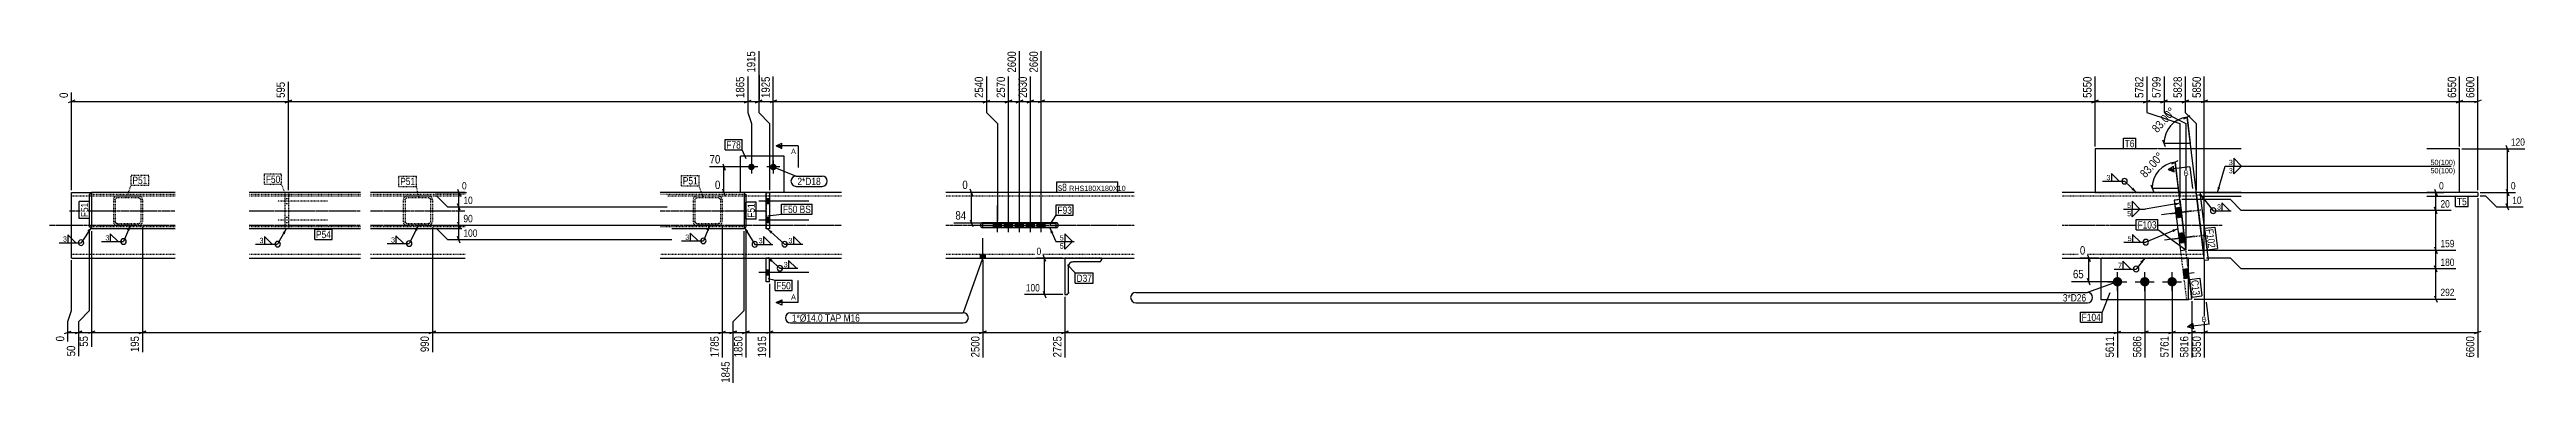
# Model space of a CAD drawing. Header units: millimetres. Extents: x 14 to 46378, y -196 to 1632.
# Drawn here: x 14 to 6808, y 10 to 929 of the extents above; entities that cross this region are included whole.
import ezdxf

# ---------------------------------------------------------------- set-up
doc = ezdxf.new("R2010")
doc.units = ezdxf.units.MM
doc.linetypes.add('DXK_LINE_DOT2', pattern=[3.9198, 1.9599, -1.9599])
doc.linetypes.add('DXK_LINE_DOT3', pattern=[5.9187, 2.979, -0.9799, 0.9799, -0.9799])
for name, color, linetype in [('MÅLSÆTNING', 7, 'Continuous'), ('STÅL', 7, 'Continuous'), ('TEKST', 7, 'Continuous')]:
    doc.layers.add(name, color=color, linetype=linetype)
doc.styles.add('Arial', font='ARIAL.TTF', dxfattribs={"height": 0.2})
doc.styles.add('Arial Narrow', font='ARIALN.TTF', dxfattribs={"height": 0.2})

msp = doc.modelspace()

# ---------------------------------------------------------------- hatches: boundary and pattern name
at = {"layer": 'STÅL', "linetype": 'Continuous'}
for points in [[(1948.4, 606.6, -1), (1930.4, 606.6, -1)], [(2008.4, 606.6, -1), (1990.4, 606.6, -1)], [(1989.4, 505.6), (1989.4, 519.6), (1979.4, 519.6), (1979.4, 505.6)], [(5862.5, 469.3), (5859.3, 495.1), (5844.4, 493.3), (5847.6, 467.5)], [(1989.4, 453.6), (1989.4, 467.6), (1979.4, 467.6), (1979.4, 453.6)], [(2625.4, 452.6), (2603.4, 452.6), (2603.4, 440.6), (2625.4, 440.6)], [(2625.4, 452.6), (2603.4, 452.6), (2603.4, 440.6), (2625.4, 440.6)], [(2655.4, 452.6), (2633.4, 452.6), (2633.4, 440.6), (2655.4, 440.6)], [(2655.4, 452.6), (2633.4, 452.6), (2633.4, 440.6), (2655.4, 440.6)], [(2685.4, 452.6), (2663.4, 452.6), (2663.4, 440.6), (2685.4, 440.6)], [(2685.4, 452.6), (2663.4, 452.6), (2663.4, 440.6), (2685.4, 440.6)], [(2715.4, 452.6), (2693.4, 452.6), (2693.4, 440.6), (2715.4, 440.6)], [(2715.4, 452.6), (2693.4, 452.6), (2693.4, 440.6), (2715.4, 440.6)], [(2745.4, 452.6), (2723.4, 452.6), (2723.4, 440.6), (2745.4, 440.6)], [(2745.4, 452.6), (2723.4, 452.6), (2723.4, 440.6), (2745.4, 440.6)], [(5871, 399.8), (5867.8, 425.6), (5852.9, 423.8), (5856.1, 398)], [(2581.4, 366.6), (2567.4, 366.6), (2567.4, 356.6), (2581.4, 356.6)], [(1979.4, 323.6), (1979.4, 309.6), (1989.4, 309.6), (1989.4, 323.6)], [(1979.4, 323.6), (1979.4, 309.6), (1989.4, 309.6), (1989.4, 323.6)], [(5685.9, 304.6, -1), (5685.9, 278.6, -1)], [(5760.9, 304.6, -1), (5760.9, 278.6, -1)], [(5835.9, 304.6, -1), (5835.9, 278.6, -1)], [(5865, 325.5), (5868.2, 299.7), (5883.1, 301.5), (5879.9, 327.3)]]:
    msp.add_hatch(color=96, dxfattribs=at).paths.add_polyline_path(points)
at = {"layer": 'TEKST', "linetype": 'Continuous'}
for points in [[(5967.8, 549.9), (5960.1, 536.6), (5960.6, 552)], [(5842.4, 508.2), (5857.8, 507), (5843.7, 500.8)], [(226.8, 434.2), (236.1, 446.6), (233.7, 431.3)], [(653, 425.4), (663.7, 436.6), (659.5, 421.7)], [(1016, 434.9), (1026.1, 446.6), (1022.7, 431.5)], [(1816, 434.1), (1825.1, 446.6), (1822.9, 431.3)], [(5836, 434.6), (5851.3, 436.9), (5838.9, 427.7)], [(5748.6, 347.1), (5760.9, 356.6), (5754.5, 342.4)]]:
    msp.add_hatch(color=3, dxfattribs=at).paths.add_polyline_path(points)

# ---------------------------------------------------------------- linework, layer by layer
at = {"layer": 'MÅLSÆTNING', "color": 7, "linetype": 'Continuous'}
for p, q in [((1959.4, 924.2), (1959.4, 755.9)), ((2734.4, 458.6), (2734.4, 924.2)), ((669.4, 542.6), (669.4, 839.9)), ((669.4, 542.6), (669.4, 839.9)), ((1999.4, 612.6), (1999.4, 854.6)), ((2584.4, 854.6), (2584.4, 755.9)), ((2644.4, 458.6), (2644.4, 854.6)), ((2704.4, 458.6), (2704.4, 854.6)), ((5624.4, 662.6), (5624.4, 854.6)), ((5624.4, 662.6), (5624.4, 854.6)), ((5872.1, 854.6), (5872.1, 755.9)), ((5924.2, 370.7), (5924.2, 854.6)), ((6624.4, 662.6), (6624.4, 854.6)), ((6674.4, 542.6), (6674.4, 854.6)), ((83.4, 789.5), (65.4, 782.3)), ((74.4, 542.6), (74.4, 810.7)), ((74.4, 785.9), (669.4, 785.9)), ((678.4, 789.5), (660.4, 782.3)), ((660.4, 782.3), (678.4, 789.5)), ((1929.4, 755.9), (1939.4, 725.9)), ((1929.4, 755.9), (1939.4, 725.9)), ((1950.4, 782.3), (1968.4, 789.5)), ((1959.4, 785.9), (1999.4, 785.9)), ((1959.4, 755.9), (1989.4, 725.9)), ((1959.4, 755.9), (1989.4, 725.9)), ((2008.4, 789.5), (1990.4, 782.3)), ((2575.4, 782.3), (2593.4, 789.5)), ((2584.4, 785.9), (2644.4, 785.9)), ((2584.4, 755.9), (2614.4, 725.9)), ((2584.4, 755.9), (2614.4, 725.9)), ((2653.4, 789.5), (2635.4, 782.3)), ((2674.4, 785.9), (2704.4, 785.9)), ((2695.4, 782.3), (2713.4, 789.5)), ((2713.4, 789.5), (2695.4, 782.3)), ((2704.4, 785.9), (2734.4, 785.9)), ((2743.4, 789.5), (2725.4, 782.3)), ((2743.4, 789.5), (2725.4, 782.3)), ((2734.4, 785.9), (5624.4, 785.9)), ((5633.4, 789.5), (5615.4, 782.3)), ((5615.4, 782.3), (5633.4, 789.5)), ((5863.1, 782.3), (5881.1, 789.5)), ((5868.2, 738.6), (5885.2, 747.9)), ((5872.1, 785.9), (5924.2, 785.9)), ((5872.1, 755.9), (5902.1, 725.9)), ((5933.2, 789.5), (5915.2, 782.3)), ((6615.4, 782.3), (6633.4, 789.5)), ((6624.4, 785.9), (6674.4, 785.9)), ((6683.4, 789.5), (6665.4, 782.3)), ((1939.4, 725.9), (1939.4, 612.6)), ((1939.4, 725.9), (1939.4, 612.6)), ((1989.4, 725.9), (1989.4, 542.6)), ((1989.4, 725.9), (1989.4, 542.6)), ((2614.4, 725.9), (2614.4, 458.6)), ((2614.4, 725.9), (2614.4, 458.6)), ((5809.9, 680.8), (5817.1, 662.8)), ((5923.4, 362.5), (5876.7, 743.3)), ((5876.7, 743.3), (5885.5, 671.8)), ((5902.1, 725.9), (5902.1, 542.6)), ((5902.1, 725.9), (5902.1, 542.6)), ((1860.6, 615.6), (1867.8, 597.6)), ((5813.5, 671.8), (5885.5, 671.8)), ((5835.5, 615.1), (5852.5, 624.4)), ((5857.6, 508.6), (5844, 619.8)), ((5844, 619.8), (5852.8, 548.3)), ((6630.4, 656.6), (6803.5, 656.6)), ((6759.7, 647.6), (6752.5, 665.6)), ((1133, 545.6), (1140.2, 527.6)), ((1933.4, 606.6), (1824.8, 606.6)), ((1867.8, 527.6), (1860.6, 545.6)), ((1864.2, 536.6), (1864.2, 606.6)), ((2546.4, 527.6), (2539.2, 545.6)), ((5777.2, 557.3), (5784.4, 539.3)), ((5780.8, 548.3), (5852.8, 548.3)), ((6555.4, 545.6), (6562.6, 527.6)), ((6752.5, 545.6), (6759.7, 527.6)), ((1076.6, 526.6), (1070.4, 526.6)), ((1076.6, 526.6), (1070.4, 526.6)), ((1072.3, 536.6), (1158.4, 536.6)), ((1106.6, 496.6), (1076.6, 526.6)), ((1106.6, 496.6), (1076.6, 526.6)), ((1707.9, 496.6), (1106.6, 496.6)), ((1707.9, 496.6), (1106.6, 496.6)), ((1140.2, 487.6), (1133, 505.6)), ((1140.2, 487.6), (1133, 505.6)), ((1136.6, 496.6), (1136.6, 536.6)), ((1136.6, 446.6), (1136.6, 496.6)), ((1903.4, 536.6), (1839.4, 536.6)), ((2568.4, 536.6), (2518, 536.6)), ((2542.8, 452.6), (2542.8, 536.6)), ((5995.6, 516.9), (5862.6, 516.9)), ((5995.6, 516.9), (5862.6, 516.9)), ((5919.1, 536.6), (6580.8, 536.6)), ((6025.6, 486.9), (5995.6, 516.9)), ((6025.6, 486.9), (5995.6, 516.9)), ((6601.3, 486.9), (6025.6, 486.9)), ((6601.3, 486.9), (6025.6, 486.9)), ((6562.6, 477.9), (6555.4, 495.9)), ((6562.6, 477.9), (6555.4, 495.9)), ((6559, 486.9), (6559, 536.6)), ((6559, 378), (6559, 486.9)), ((6674.4, 520.6), (6674.4, 84)), ((6680.4, 536.6), (6777.9, 536.6)), ((6696.1, 526.6), (6680.4, 526.6)), ((6726.1, 496.6), (6696.1, 526.6)), ((6798.4, 496.6), (6726.1, 496.6)), ((6759.7, 487.6), (6752.5, 505.6)), ((6756.1, 496.6), (6756.1, 536.6)), ((124.4, 212.7), (124.4, 435.6)), ((124.4, 212.7), (124.4, 435.6)), ((129.4, 430.6), (129.4, 113.3)), ((129.4, 430.6), (129.4, 113.3)), ((269.4, 440.6), (269.4, 98.6)), ((269.4, 440.6), (269.4, 98.6)), ((1064.4, 440.6), (1064.4, 98.6)), ((1070.4, 446.6), (1707.9, 446.6)), ((1070.4, 446.6), (1707.9, 446.6)), ((1076.6, 436.6), (1070.4, 436.6)), ((1106.6, 406.6), (1076.6, 436.6)), ((1133, 455.6), (1140.2, 437.6)), ((1133, 455.6), (1140.2, 437.6)), ((1140.2, 397.6), (1133, 415.6)), ((1136.6, 406.6), (1136.6, 446.6)), ((1919.4, 212.7), (1919.4, 430.6)), ((1919.4, 212.7), (1919.4, 430.6)), ((1924.4, 435.6), (1924.4, 84)), ((2568.4, 452.6), (2494.6, 452.6)), ((2539.2, 461.6), (2546.4, 443.6)), ((74.4, 212.7), (74.4, 350.6)), ((1720.7, 406.6), (1106.6, 406.6)), ((2574.4, 350.6), (2574.4, 84)), ((2574.4, 350.6), (2574.4, 84)), ((2793.4, 356.6), (2721.5, 356.6)), ((2746.9, 347.6), (2739.7, 365.6)), ((2743.3, 256.6), (2743.3, 356.6)), ((5634.9, 356.6), (5583, 356.6)), ((5604.2, 365.6), (5611.4, 347.6)), ((5607.8, 291.6), (5607.8, 356.6)), ((5879.7, 378), (6614.1, 378)), ((5879.7, 378), (6614.1, 378)), ((5924.2, 350.6), (5924.2, 84)), ((5924.2, 350.6), (5924.2, 84)), ((5995.6, 356.6), (5930.2, 356.6)), ((5995.6, 356.6), (5930.2, 356.6)), ((6025.6, 326.6), (5995.6, 356.6)), ((6025.6, 326.6), (5995.6, 356.6)), ((6555.4, 387), (6562.6, 369)), ((6555.4, 387), (6562.6, 369)), ((6559, 326.6), (6559, 378)), ((1989.4, 285.6), (1989.4, 84)), ((1989.4, 285.6), (1989.4, 84)), ((5679.9, 291.6), (5559.7, 291.6)), ((5611.4, 282.6), (5604.2, 300.6)), ((5685.9, 285.6), (5685.9, 84)), ((5685.9, 285.6), (5685.9, 84)), ((5760.9, 285.6), (5760.9, 84)), ((5760.9, 285.6), (5760.9, 84)), ((5835.9, 285.6), (5835.9, 84)), ((6614.1, 326.6), (6025.6, 326.6)), ((6614.1, 326.6), (6025.6, 326.6)), ((6562.6, 317.6), (6555.4, 335.6)), ((6562.6, 317.6), (6555.4, 335.6)), ((6559, 244.1), (6559, 326.6)), ((64.4, 182.7), (74.4, 212.7)), ((94.4, 182.7), (124.4, 212.7)), ((94.4, 182.7), (124.4, 212.7)), ((1889.4, 182.7), (1919.4, 212.7)), ((1889.4, 182.7), (1919.4, 212.7)), ((2793.4, 256.6), (2688.2, 256.6)), ((2739.7, 265.6), (2746.9, 247.6)), ((2799.4, 250.6), (2799.4, 84)), ((5890.1, 238.1), (5890.1, 84)), ((5896.1, 244.1), (6614.1, 244.1)), ((6555.4, 253.1), (6562.6, 235.1)), ((85.4, 149.1), (103.4, 156.3)), ((94.4, 86.9), (94.4, 182.7)), ((94.4, 152.7), (129.4, 152.7)), ((138.4, 156.3), (120.4, 149.1)), ((138.4, 156.3), (120.4, 149.1)), ((129.4, 152.7), (269.4, 152.7)), ((278.4, 156.3), (260.4, 149.1)), ((260.4, 149.1), (278.4, 156.3)), ((269.4, 152.7), (1064.4, 152.7)), ((1055.4, 149.1), (1073.4, 156.3)), ((1880.4, 149.1), (1898.4, 156.3)), ((1889.4, 14.4), (1889.4, 182.7)), ((1915.4, 149.1), (1933.4, 156.3)), ((1924.4, 152.7), (1989.4, 152.7)), ((1998.4, 156.3), (1980.4, 149.1)), ((1998.4, 156.3), (1980.4, 149.1)), ((1989.4, 152.7), (2574.4, 152.7)), ((2583.4, 156.3), (2565.4, 149.1)), ((2565.4, 149.1), (2583.4, 156.3)), ((2574.4, 152.7), (2799.4, 152.7)), ((2790.4, 149.1), (2808.4, 156.3)), ((5676.9, 149.1), (5694.9, 156.3)), ((5685.9, 152.7), (5760.9, 152.7)), ((5769.9, 156.3), (5751.9, 149.1)), ((5826.9, 149.1), (5844.9, 156.3)), ((5881.1, 149.1), (5899.1, 156.3)), ((5890.1, 152.7), (5924.2, 152.7)), ((5933.2, 156.3), (5915.2, 149.1)), ((5933.2, 156.3), (5915.2, 149.1)), ((5924.2, 152.7), (6674.4, 152.7)), ((6665.4, 149.1), (6683.4, 156.3))]:
    msp.add_line(p, q, dxfattribs=at)
for centre in [(5885.5, 671.8), (5852.8, 548.3)]:
    msp.add_arc(centre, 72, 97, 180, dxfattribs=at)
at = {"layer": 'STÅL', "color": 2, "linetype": 'Continuous'}
for p, q in [((1909.4, 536.6), (1909.4, 636.6)), ((2029.4, 636.6), (1909.4, 636.6)), ((2029.4, 536.6), (2029.4, 636.6)), ((6024.9, 656.6), (5624.4, 656.6)), ((5624.4, 656.6), (5624.4, 536.6)), ((6624.4, 656.6), (6534.4, 656.6)), ((6624.4, 536.6), (6624.4, 656.6)), ((74.4, 381.6), (74.4, 536.6)), ((74.4, 536.6), (129.4, 536.6)), ((129.4, 531.6), (124.4, 531.6)), ((124.4, 441.6), (124.4, 531.6)), ((359.4, 536.6), (129.4, 536.6)), ((129.4, 536.6), (129.4, 444)), ((866.9, 536.6), (561.9, 536.6)), ((1154.4, 536.6), (894.4, 536.6)), ((1919.4, 536.6), (1689.4, 536.6)), ((1979.4, 536.6), (1919.4, 536.6)), ((1919.4, 536.6), (1919.4, 535.6)), ((1919.4, 535.6), (1919.4, 444)), ((1919.4, 531.6), (1924.4, 531.6)), ((1924.4, 531.6), (1924.4, 441.6)), ((1979.4, 436.6), (1979.4, 536.6)), ((1979.4, 536.6), (1989.4, 536.6)), ((1989.4, 536.6), (1989.4, 436.6)), ((2186.9, 536.6), (1989.4, 536.6)), ((2989.4, 536.6), (2472.4, 536.6)), ((5902.1, 536.6), (5534.4, 536.6)), ((5856.6, 516.9), (5841.7, 515.1)), ((5841.7, 515.1), (5858.8, 376.2)), ((5856.6, 516.9), (5873.7, 378)), ((5913.1, 536.6), (5902.1, 536.6)), ((5923.3, 363.8), (5902.1, 536.6)), ((5913, 529.8), (5903, 528.6)), ((5913, 529.8), (5934.9, 350.8)), ((6024.9, 536.6), (5913.1, 536.6)), ((5913.1, 536.6), (5913.1, 528.4)), ((5913.4, 526.6), (6024.9, 526.6)), ((6674.4, 536.6), (6534.4, 536.6)), ((6534.4, 526.6), (6674.4, 526.6)), ((6674.4, 536.6), (6674.4, 526.6)), ((129.4, 441.6), (124.4, 441.6)), ((129.4, 437.5), (129.4, 444)), ((129.4, 436.6), (129.4, 437.5)), ((359.4, 436.6), (129.4, 436.6)), ((866.9, 436.6), (561.9, 436.6)), ((1154.4, 436.6), (894.4, 436.6)), ((1919.4, 436.6), (1689.4, 436.6)), ((1919.4, 444), (1919.4, 436.6)), ((1919.4, 441.6), (1924.4, 441.6)), ((1989.4, 436.6), (1979.4, 436.6)), ((2574.4, 453.6), (2571.7, 453)), ((2571.7, 440.1), (2574.4, 439.6)), ((2774.4, 453.6), (2574.4, 453.6)), ((2574.4, 440.6), (2574.4, 452.6)), ((2574.4, 452.6), (2774.4, 452.6)), ((2774.4, 440.6), (2574.4, 440.6)), ((2774.4, 439.6), (2574.4, 439.6)), ((2624.4, 440.6), (2624.4, 452.6)), ((2724.4, 440.6), (2724.4, 452.6)), ((2777.1, 453), (2774.4, 453.6)), ((2774.4, 452.6), (2774.4, 440.6)), ((2774.4, 439.6), (2777.1, 440.1)), ((74.4, 356.6), (74.4, 381.6)), ((74.4, 356.6), (359.4, 356.6)), ((561.9, 356.6), (866.9, 356.6)), ((894.4, 356.6), (1154.4, 356.6)), ((1689.4, 356.6), (2186.9, 356.6)), ((1979.4, 291.6), (1979.4, 356.6)), ((1989.4, 291.6), (1989.4, 356.6)), ((2472.4, 356.6), (2989.4, 356.6)), ((2799.4, 356.6), (2799.4, 256.6)), ((2821.4, 346.6), (2816.8, 345.6)), ((2893.4, 346.6), (2821.4, 346.6)), ((2895.7, 347), (2893.4, 346.6)), ((2899.4, 352.6), (2898.9, 350.3)), ((2899.4, 356.6), (2899.4, 352.6)), ((5534.4, 356.6), (5924.2, 356.6)), ((5640.9, 241.6), (5640.9, 356.6)), ((5873.7, 378), (5858.8, 376.2)), ((5880.9, 241.6), (5880.9, 356.6)), ((5925, 349.6), (5923.3, 363.8)), ((5934.9, 350.8), (5925, 349.6)), ((1989.4, 291.6), (1979.4, 291.6)), ((2810.3, 339.2), (2809.4, 334.6)), ((2809.4, 262.6), (2809.4, 334.6)), ((5890.1, 244.1), (5880.9, 319.5)), ((2799.4, 256.6), (2803.4, 256.6)), ((2805.7, 257), (2803.4, 256.6)), ((2809.4, 262.6), (2808.9, 260.3)), ((5880.9, 241.6), (5640.9, 241.6)), ((5890.1, 244.1), (5880.9, 243))]:
    msp.add_line(p, q, dxfattribs=at)
at = {"layer": 'STÅL', "color": 96, "linetype": 'Continuous'}
for p, q in [((1939.4, 624.6), (1939.4, 588.6)), ((1999.4, 624.6), (1999.4, 588.6)), ((1957.4, 606.6), (1921.4, 606.6)), ((2017.4, 606.6), (1981.4, 606.6)), ((2096.9, 512.6), (1959.4, 512.6)), ((1989.4, 519.6), (1979.4, 519.6)), ((1989.4, 505.6), (1979.4, 505.6)), ((2614.4, 427.6), (2614.4, 500.6)), ((2614.4, 427.6), (2614.4, 500.6)), ((2644.4, 427.6), (2644.4, 500.6)), ((2644.4, 427.6), (2644.4, 500.6)), ((2674.4, 427.6), (2674.4, 500.6)), ((2674.4, 427.6), (2674.4, 500.6)), ((2704.4, 427.6), (2704.4, 500.6)), ((2704.4, 427.6), (2704.4, 500.6)), ((2734.4, 427.6), (2734.4, 500.6)), ((2734.4, 427.6), (2734.4, 500.6)), ((5890.7, 485.9), (5806.3, 475.5)), ((5859.3, 495.1), (5844.4, 493.3)), ((2096.9, 460.6), (1959.4, 460.6)), ((1989.4, 467.6), (1979.4, 467.6)), ((1989.4, 453.6), (1979.4, 453.6)), ((2574.4, 346.6), (2574.4, 411.6)), ((2603.4, 440.6), (2603.4, 452.6)), ((2603.4, 440.6), (2603.4, 452.6)), ((2625.4, 440.6), (2625.4, 452.6)), ((2625.4, 440.6), (2625.4, 452.6)), ((2633.4, 440.6), (2633.4, 452.6)), ((2633.4, 440.6), (2633.4, 452.6)), ((2655.4, 440.6), (2655.4, 452.6)), ((2655.4, 440.6), (2655.4, 452.6)), ((2663.4, 440.6), (2663.4, 452.6)), ((2663.4, 440.6), (2663.4, 452.6)), ((2685.4, 440.6), (2685.4, 452.6)), ((2685.4, 440.6), (2685.4, 452.6)), ((2693.4, 440.6), (2693.4, 452.6)), ((2693.4, 440.6), (2693.4, 452.6)), ((2715.4, 440.6), (2715.4, 452.6)), ((2715.4, 440.6), (2715.4, 452.6)), ((2723.4, 440.6), (2723.4, 452.6)), ((2723.4, 440.6), (2723.4, 452.6)), ((2745.4, 440.6), (2745.4, 452.6)), ((2745.4, 440.6), (2745.4, 452.6)), ((5899.2, 416.4), (5814.8, 406)), ((5862.5, 469.3), (5847.6, 467.5)), ((5867.8, 425.6), (5852.9, 423.8)), ((2567.4, 356.6), (2567.4, 366.6)), ((2581.4, 356.6), (2581.4, 366.6)), ((5871, 399.8), (5856.1, 398)), ((2096.9, 316.6), (1959.4, 316.6)), ((2096.9, 316.6), (1959.4, 316.6)), ((1989.4, 323.6), (1979.4, 323.6)), ((1989.4, 323.6), (1979.4, 323.6)), ((1989.4, 309.6), (1979.4, 309.6)), ((1989.4, 309.6), (1979.4, 309.6)), ((5659.9, 291.6), (5711.9, 291.6)), ((5685.9, 265.6), (5685.9, 317.6)), ((5734.9, 291.6), (5786.9, 291.6)), ((5760.9, 265.6), (5760.9, 317.6)), ((5809.9, 291.6), (5861.9, 291.6)), ((5835.9, 265.6), (5835.9, 317.6)), ((5879.9, 327.3), (5865, 325.5)), ((5896.4, 316.3), (5866.6, 312.6)), ((5883.1, 301.5), (5868.2, 299.7))]:
    msp.add_line(p, q, dxfattribs=at)
at = {"layer": 'STÅL', "color": 7, "linetype": 'DXK_LINE_DOT3'}
for p, q in [((69.4, 486.6), (359.4, 486.6)), ((229.4, 486.6), (229.4, 486.6)), ((561.9, 486.6), (866.9, 486.6)), ((894.4, 486.6), (1154.4, 486.6)), ((1024.4, 486.6), (1024.4, 486.6)), ((1689.4, 486.6), (1979.4, 486.6)), ((1819.4, 486.6), (1819.4, 486.6)), ((14.4, 446.6), (359.4, 446.6)), ((561.9, 446.6), (866.9, 446.6)), ((894.4, 446.6), (1154.4, 446.6)), ((1689.4, 446.6), (2186.9, 446.6)), ((2472.4, 446.6), (2989.4, 446.6)), ((5534.4, 446.6), (5973.1, 446.6)), ((2849.4, 306.6), (2849.4, 306.6))]:
    msp.add_line(p, q, dxfattribs=at)
at = {"layer": 'STÅL', "color": 7, "linetype": 'DXK_LINE_DOT2'}
for p, q in [((359.4, 526.6), (74.4, 526.6)), ((359.4, 536.6), (129.4, 536.6)), ((129.4, 531.6), (129.4, 441.6)), ((359.4, 530.6), (129.4, 530.6)), ((190.2, 520.4), (189.4, 516.6)), ((189.4, 516.6), (189.4, 456.6)), ((194.4, 516.6), (194.8, 518.5)), ((194.4, 516.6), (194.4, 456.6)), ((199.4, 526.6), (195.6, 525.8)), ((197.5, 521.2), (199.4, 521.6)), ((259.4, 526.6), (199.4, 526.6)), ((259.4, 521.6), (199.4, 521.6)), ((263.2, 525.8), (259.4, 526.6)), ((259.4, 521.6), (261.3, 521.2)), ((264, 518.5), (264.4, 516.6)), ((264.4, 516.6), (264.4, 456.6)), ((269.4, 516.6), (268.6, 520.4)), ((269.4, 516.6), (269.4, 456.6)), ((659.4, 536.6), (561.9, 536.6)), ((866.9, 530.6), (561.9, 530.6)), ((866.9, 526.6), (561.9, 526.6)), ((669.4, 536.6), (659.4, 536.6)), ((659.4, 536.6), (659.4, 436.6)), ((669.4, 536.6), (669.4, 436.6)), ((866.9, 536.6), (669.4, 536.6)), ((1154.4, 536.6), (894.4, 536.6)), ((1154.4, 530.6), (894.4, 530.6)), ((1154.4, 526.6), (894.4, 526.6)), ((985.2, 520.4), (984.4, 516.6)), ((984.4, 516.6), (984.4, 456.6)), ((989.4, 516.6), (989.8, 518.5)), ((989.4, 516.6), (989.4, 456.6)), ((994.4, 526.6), (990.6, 525.8)), ((992.5, 521.2), (994.4, 521.6)), ((1054.4, 526.6), (994.4, 526.6)), ((1054.4, 521.6), (994.4, 521.6)), ((1058.2, 525.8), (1054.4, 526.6)), ((1054.4, 521.6), (1056.3, 521.2)), ((1059, 518.5), (1059.4, 516.6)), ((1059.4, 516.6), (1059.4, 456.6)), ((1064.4, 516.6), (1063.6, 520.4)), ((1064.4, 516.6), (1064.4, 456.6)), ((1919.4, 536.6), (1689.4, 536.6)), ((1919.4, 530.6), (1689.4, 530.6)), ((2186.9, 526.6), (1689.4, 526.6)), ((1780.2, 520.4), (1779.4, 516.6)), ((1779.4, 516.6), (1779.4, 456.6)), ((1784.4, 516.6), (1784.8, 518.5)), ((1784.4, 516.6), (1784.4, 456.6)), ((1789.4, 526.6), (1785.6, 525.8)), ((1787.5, 521.2), (1789.4, 521.6)), ((1849.4, 526.6), (1789.4, 526.6)), ((1849.4, 521.6), (1789.4, 521.6)), ((1853.2, 525.8), (1849.4, 526.6)), ((1849.4, 521.6), (1851.3, 521.2)), ((1854, 518.5), (1854.4, 516.6)), ((1854.4, 516.6), (1854.4, 456.6)), ((1859.4, 516.6), (1858.6, 520.4)), ((1859.4, 516.6), (1859.4, 456.6)), ((2029.4, 536.6), (1909.4, 536.6)), ((1919.4, 531.6), (1919.4, 441.6)), ((1989.4, 536.6), (1979.4, 536.6)), ((1979.4, 536.6), (1979.4, 436.6)), ((1989.4, 536.6), (1989.4, 436.6)), ((2989.4, 526.6), (2472.4, 526.6)), ((5903.3, 526.6), (5534.4, 526.6)), ((5624.4, 536.6), (5902.1, 536.6)), ((5856.6, 516.9), (5841.7, 515.1)), ((5841.7, 515.1), (5875.2, 242.3)), ((5880.9, 319.5), (5856.6, 516.9)), ((5903, 528.6), (5923.3, 363.8)), ((6024.9, 536.6), (5913.1, 536.6)), ((5913.1, 526.6), (5913.1, 528.4)), ((5913.1, 526.6), (5913.4, 526.6)), ((6624.4, 536.6), (6534.4, 536.6)), ((359.4, 442.6), (129.4, 442.6)), ((189.4, 456.6), (190.2, 452.7)), ((194.8, 454.6), (194.4, 456.6)), ((195.6, 447.3), (199.4, 446.6)), ((199.4, 451.6), (197.5, 451.9)), ((199.4, 451.6), (259.4, 451.6)), ((259.4, 446.6), (199.4, 446.6)), ((261.3, 451.9), (259.4, 451.6)), ((259.4, 446.6), (263.2, 447.3)), ((264.4, 456.6), (264, 454.6)), ((268.6, 452.7), (269.4, 456.6)), ((866.9, 442.6), (561.9, 442.6)), ((669.4, 436.6), (659.4, 436.6)), ((1154.4, 442.6), (894.4, 442.6)), ((984.4, 456.6), (985.2, 452.7)), ((989.8, 454.6), (989.4, 456.6)), ((990.6, 447.3), (994.4, 446.6)), ((994.4, 451.6), (992.5, 451.9)), ((994.4, 451.6), (1054.4, 451.6)), ((1054.4, 446.6), (994.4, 446.6)), ((1056.3, 451.9), (1054.4, 451.6)), ((1054.4, 446.6), (1058.2, 447.3)), ((1059.4, 456.6), (1059, 454.6)), ((1063.6, 452.7), (1064.4, 456.6)), ((1919.4, 442.6), (1689.4, 442.6)), ((1779.4, 456.6), (1780.2, 452.7)), ((1784.8, 454.6), (1784.4, 456.6)), ((1785.6, 447.3), (1789.4, 446.6)), ((1789.4, 451.6), (1787.5, 451.9)), ((1789.4, 451.6), (1849.4, 451.6)), ((1849.4, 446.6), (1789.4, 446.6)), ((1851.3, 451.9), (1849.4, 451.6)), ((1849.4, 446.6), (1853.2, 447.3)), ((1854.4, 456.6), (1854, 454.6)), ((1858.6, 452.7), (1859.4, 456.6)), ((1989.4, 436.6), (1979.4, 436.6)), ((2571.7, 453), (2574.4, 453.6)), ((2574.4, 439.6), (2571.7, 440.1)), ((2774.4, 453.6), (2777.1, 453)), ((2777.1, 440.1), (2774.4, 439.6)), ((74.4, 358.5), (74.4, 381.6)), ((359.4, 366.6), (74.4, 366.6)), ((866.9, 366.6), (561.9, 366.6)), ((1154.4, 366.6), (894.4, 366.6)), ((2186.9, 366.6), (1689.4, 366.6)), ((1989.4, 356.6), (1979.4, 356.6)), ((2989.4, 366.6), (2472.4, 366.6)), ((2899.4, 356.6), (2799.4, 356.6)), ((2816.8, 345.6), (2821.4, 346.6)), ((2893.4, 346.6), (2895.7, 347)), ((2898.9, 350.3), (2899.4, 352.6)), ((5922.9, 366.6), (5534.4, 366.6)), ((5880.9, 356.6), (5640.9, 356.6)), ((5861.4, 354.7), (5876.3, 356.5)), ((5861.4, 354.7), (5876.3, 356.5)), ((5923.9, 358.5), (5923.3, 363.8)), ((5924.2, 356.6), (5923.9, 358.5)), ((2809.4, 334.6), (2810.3, 339.2)), ((5881.6, 313.6), (5866.7, 311.8)), ((2803.4, 256.6), (2805.7, 257)), ((2808.9, 260.3), (2809.4, 262.6)), ((5880.9, 243), (5875.2, 242.3))]:
    msp.add_line(p, q, dxfattribs=at)
at = {"layer": 'STÅL', "color": 96, "linetype": 'DXK_LINE_DOT2'}
for p, q in [((776.9, 512.6), (639.4, 512.6)), ((669.4, 519.6), (659.4, 519.6)), ((669.4, 505.6), (659.4, 505.6)), ((2096.9, 512.6), (1959.4, 512.6)), ((1989.4, 519.6), (1979.4, 519.6)), ((1989.4, 505.6), (1979.4, 505.6)), ((5831.1, 478.6), (5915.5, 488.9)), ((5844.4, 493.3), (5859.3, 495.1)), ((776.9, 460.6), (639.4, 460.6)), ((669.4, 467.6), (659.4, 467.6)), ((669.4, 453.6), (659.4, 453.6)), ((2096.9, 460.6), (1959.4, 460.6)), ((1989.4, 467.6), (1979.4, 467.6)), ((1989.4, 453.6), (1979.4, 453.6)), ((5839.6, 409.1), (5924, 419.4)), ((5847.6, 467.5), (5862.5, 469.3)), ((5852.9, 423.8), (5867.8, 425.6)), ((5856.1, 398), (5871, 399.8))]:
    msp.add_line(p, q, dxfattribs=at)
at = {"layer": 'STÅL', "color": 7, "linetype": 'DXK_LINE_DOT2'}
for centre, radius, start, end in [((199.4, 516.6), 10, 112.5, 157.5), ((199.4, 516.6), 5, 112.5, 157.5), ((259.4, 516.6), 5, 22.5, 67.5), ((259.4, 516.6), 10, 22.5, 67.5), ((994.4, 516.6), 10, 112.5, 157.5), ((994.4, 516.6), 5, 112.5, 157.5), ((1054.4, 516.6), 5, 22.5, 67.5), ((1054.4, 516.6), 10, 22.5, 67.5), ((1789.4, 516.6), 10, 112.5, 157.5), ((1789.4, 516.6), 5, 112.5, 157.5), ((1849.4, 516.6), 5, 22.5, 67.5), ((1849.4, 516.6), 10, 22.5, 67.5), ((199.4, 456.6), 10, 202.5, 247.5), ((199.4, 456.6), 5, 202.5, 247.5), ((259.4, 456.6), 5, 292.5, 337.5), ((259.4, 456.6), 10, 292.5, 337.5), ((994.4, 456.6), 10, 202.5, 247.5), ((994.4, 456.6), 5, 202.5, 247.5), ((1054.4, 456.6), 5, 292.5, 337.5), ((1054.4, 456.6), 10, 292.5, 337.5), ((1789.4, 456.6), 10, 202.5, 247.5), ((1789.4, 456.6), 5, 202.5, 247.5), ((1849.4, 456.6), 5, 292.5, 337.5), ((1849.4, 456.6), 10, 292.5, 337.5), ((2574.4, 446.6), 7, 112.5, 247.5), ((2774.4, 446.6), 7, 292.5, 67.5), ((2821.4, 334.6), 12, 112.5, 157.5), ((2893.4, 352.6), 6, 292.5, 337.5), ((2803.4, 262.6), 6, 292.5, 337.5)]:
    msp.add_arc(centre, radius, start, end, dxfattribs=at)
at = {"layer": 'STÅL', "color": 2, "linetype": 'Continuous'}
for centre, radius, start, end in [((2574.4, 446.6), 7, 112.5, 247.5), ((2774.4, 446.6), 7, 292.5, 67.5), ((2821.4, 334.6), 12, 112.5, 157.5), ((2893.4, 352.6), 6, 292.5, 337.5), ((2803.4, 262.6), 6, 292.5, 337.5)]:
    msp.add_arc(centre, radius, start, end, dxfattribs=at)
at = {"layer": 'TEKST', "color": 3, "linetype": 'Continuous'}
for p, q in [((236.1, 446.6), (217.3, 402)), ((663.7, 436.6), (639.9, 394.7)), ((1026.1, 446.6), (1000.7, 396.3)), ((1825.1, 446.6), (1807.7, 403.7)), ((5760.9, 356.6), (5737.3, 326.5))]:
    msp.add_line(p, q, dxfattribs=at)
for centre in [(217.3, 402), (1807.7, 403.7), (100.8, 398.8), (639.9, 394.7), (1000.7, 396.3), (5737.3, 326.5)]:
    msp.add_arc(centre, 7.5, 270, 90, dxfattribs=at)
at = {"layer": 'TEKST', "color": 7, "linetype": 'Continuous'}
msp.add_arc((2993.6, 248), 14.1, 90, 270, dxfattribs=at)

# ---------------------------------------------------------------- next in the draw order: wipeouts: each hides what was drawn before it
at = {"color": 0, "linetype": 'Continuous'}
for points, layer in [([(2729.6, 929), (2696, 929), (2696, 860.9), (2729.6, 860.9)], 'MÅLSÆTNING'), ([(69.6, 815.5), (36, 815.5), (36, 791.3), (69.6, 791.3)], 'MÅLSÆTNING'), ([(1994.6, 859.4), (1961, 859.4), (1961, 791.3), (1994.6, 791.3)], 'MÅLSÆTNING'), ([(2639.6, 859.4), (2606, 859.4), (2606, 791.3), (2639.6, 791.3)], 'MÅLSÆTNING'), ([(5919.4, 859.4), (5885.8, 859.4), (5885.8, 791.3), (5919.4, 791.3)], 'MÅLSÆTNING'), ([(6669.6, 859.4), (6636, 859.4), (6636, 791.3), (6669.6, 791.3)], 'MÅLSÆTNING'), ([(1858.8, 611.4), (1858.8, 645), (1820, 645), (1820, 611.4)], 'MÅLSÆTNING'), ([(1691.6, 540.8), (1691.6, 570.2), (1141.4, 570.2), (1141.4, 540.8)], 'MÅLSÆTNING'), ([(1858.8, 541.4), (1858.8, 575), (1834.6, 575), (1834.6, 541.4)], 'MÅLSÆTNING'), ([(2537.4, 541.4), (2537.4, 575), (2513.2, 575), (2513.2, 541.4)], 'MÅLSÆTNING'), ([(6585, 540.8), (6585, 570.2), (6563.8, 570.2), (6563.8, 540.8)], 'MÅLSÆTNING'), ([(6782.1, 540.8), (6782.1, 570.2), (6760.9, 570.2), (6760.9, 540.8)], 'MÅLSÆTNING'), ([(2533, 457.4), (2533, 491), (2494.2, 491), (2494.2, 457.4)], 'MÅLSÆTNING'), ([(6614.4, 382.2), (6614.4, 411.6), (6567.7, 411.6), (6567.7, 382.2)], 'MÅLSÆTNING'), ([(2738.5, 360.8), (2738.5, 390.2), (2717.3, 390.2), (2717.3, 360.8)], 'MÅLSÆTNING'), ([(5602.4, 361.4), (5602.4, 395), (5578.2, 395), (5578.2, 361.4)], 'MÅLSÆTNING'), ([(2734.7, 260.8), (2734.7, 290.2), (2687.9, 290.2), (2687.9, 260.8)], 'MÅLSÆTNING'), ([(6614.4, 248.3), (6614.4, 277.7), (6567.7, 277.7), (6567.7, 248.3)], 'MÅLSÆTNING'), ([(124.6, 147.3), (91, 147.3), (91, 108.4), (124.6, 108.4)], 'MÅLSÆTNING'), ([(264.6, 147.3), (231, 147.3), (231, 93.8), (264.6, 93.8)], 'MÅLSÆTNING'), ([(1059.6, 147.3), (1026, 147.3), (1026, 93.8), (1059.6, 93.8)], 'MÅLSÆTNING'), ([(1984.6, 147.3), (1951, 147.3), (1951, 79.2), (1984.6, 79.2)], 'MÅLSÆTNING'), ([(2569.6, 147.3), (2536, 147.3), (2536, 79.2), (2569.6, 79.2)], 'MÅLSÆTNING'), ([(2794.6, 147.3), (2761, 147.3), (2761, 79.2), (2794.6, 79.2)], 'MÅLSÆTNING'), ([(5919.4, 147.3), (5885.8, 147.3), (5885.8, 79.2), (5919.4, 79.2)], 'MÅLSÆTNING'), ([(6669.6, 147.3), (6636, 147.3), (6636, 79.2), (6669.6, 79.2)], 'MÅLSÆTNING'), ([(2061.4, 642.2), (2061.4, 657.2), (2048.1, 657.2), (2048.1, 642.2)], 'TEKST'), ([(6602.5, 610.7), (6602.5, 628.1), (6543.4, 628.1), (6543.4, 610.7)], 'TEKST')]:
    msp.add_wipeout(points, dxfattribs=at).dxf.layer = layer
at = {"color": 0}
for points, layer in [([(5821.5, 634.8), (5796.4, 657.1), (5737.9, 591), (5763.1, 568.7)], 'MÅLSÆTNING'), ([(6001.9, 610.7), (6001.9, 628.1), (5990.3, 628.1), (5990.3, 610.7)], 'TEKST'), ([(282.7, 559.9), (282.7, 580.9), (241.7, 580.9), (241.7, 559.9)], 'TEKST'), ([(647.2, 562.7), (647.2, 583.7), (607.6, 583.7), (607.6, 562.7)], 'TEKST'), ([(1017.2, 557), (1017.2, 578), (976.2, 578), (976.2, 557)], 'TEKST'), ([(2804.6, 540.8), (2804.6, 561.8), (2780.3, 561.8), (2780.3, 540.8)], 'TEKST'), ([(5666.1, 569.2), (5666.1, 586.6), (5654.6, 586.6), (5654.6, 569.2)], 'TEKST'), ([(120.3, 508.4), (99.3, 508.4), (99.3, 468.8), (120.3, 468.8)], 'TEKST'), ([(2065.4, 480.3), (2065.4, 501.3), (2025.8, 501.3), (2025.8, 480.3)], 'TEKST'), ([(2818.4, 478), (2818.4, 499), (2778.8, 499), (2778.8, 478)], 'TEKST'), ([(61.5, 400.6), (61.5, 418), (50, 418), (50, 400.6)], 'TEKST'), ([(178, 403.8), (178, 421.2), (166.4, 421.2), (166.4, 403.8)], 'TEKST'), ([(600.6, 396.5), (600.6, 413.9), (589, 413.9), (589, 396.5)], 'TEKST'), ([(786.1, 411.4), (786.1, 432.4), (745.2, 432.4), (745.2, 411.4)], 'TEKST'), ([(961.4, 398.1), (961.4, 415.5), (949.9, 415.5), (949.9, 398.1)], 'TEKST'), ([(1768.4, 405.5), (1768.4, 422.9), (1756.9, 422.9), (1756.9, 405.5)], 'TEKST'), ([(2051.4, 396.4), (2051.4, 413.8), (2039.8, 413.8), (2039.8, 396.4)], 'TEKST'), ([(5793.3, 437.6), (5793.3, 458.6), (5740.9, 458.6), (5740.9, 437.6)], 'TEKST'), ([(2038.2, 330.5), (2038.2, 347.9), (2026.7, 347.9), (2026.7, 330.5)], 'TEKST'), ([(5698, 328.3), (5698, 345.7), (5686.5, 345.7), (5686.5, 328.3)], 'TEKST'), ([(2873.3, 291.1), (2873.3, 312.1), (2831.1, 312.1), (2831.1, 291.1)], 'TEKST'), ([(2516.8, 182.1), (2516.8, 203.1), (2050.5, 203.1), (2050.5, 182.1)], 'TEKST')]:
    msp.add_wipeout(points, dxfattribs=at).dxf.layer = layer

# ---------------------------------------------------------------- next in the draw order: hatches: boundary and pattern name
at = {"layer": 'TEKST', "linetype": 'Continuous'}
for color, points in [(30, [(2022.4, 664.7), (2022.4, 657.2), (2007.4, 664.7)]), (3, [(5729.8, 549.6), (5738.1, 536.6), (5724.6, 544.1)]), (3, [(1993, 345.6), (1984.4, 358.5), (1998.1, 351.2)])]:
    msp.add_hatch(color=color, dxfattribs=at).paths.add_polyline_path(points)

# ---------------------------------------------------------------- next in the draw order: linework, layer by layer
at = {"layer": 'MÅLSÆTNING', "color": 7, "linetype": 'Continuous'}
for p, q in [((1959.4, 924.2), (1959.4, 755.9)), ((2674.4, 458.6), (2674.4, 924.2)), ((2734.4, 458.6), (2734.4, 924.2)), ((1929.4, 854.6), (1929.4, 755.9)), ((1999.4, 612.6), (1999.4, 854.6)), ((2584.4, 854.6), (2584.4, 755.9)), ((2704.4, 458.6), (2704.4, 854.6)), ((5924.2, 370.7), (5924.2, 854.6)), ((6624.4, 662.6), (6624.4, 854.6)), ((669.4, 785.9), (1929.4, 785.9)), ((1920.4, 782.3), (1938.4, 789.5)), ((1920.4, 782.3), (1938.4, 789.5)), ((1929.4, 785.9), (1959.4, 785.9)), ((1968.4, 789.5), (1950.4, 782.3)), ((2008.4, 789.5), (1990.4, 782.3)), ((1999.4, 785.9), (2584.4, 785.9)), ((2575.4, 782.3), (2593.4, 789.5)), ((2665.4, 782.3), (2683.4, 789.5)), ((5933.2, 789.5), (5915.2, 782.3)), ((5924.2, 785.9), (6624.4, 785.9)), ((6615.4, 782.3), (6633.4, 789.5)), ((1064.4, 440.6), (1064.4, 98.6)), ((1924.4, 435.6), (1924.4, 84)), ((2799.4, 250.6), (2799.4, 84)), ((5890.1, 238.1), (5890.1, 84)), ((55.4, 149.1), (73.4, 156.3)), ((64.4, 127.9), (64.4, 182.7)), ((64.4, 152.7), (94.4, 152.7)), ((103.4, 156.3), (85.4, 149.1)), ((94.4, 86.9), (94.4, 182.7)), ((1073.4, 156.3), (1055.4, 149.1)), ((1889.4, 152.7), (1924.4, 152.7)), ((1933.4, 156.3), (1915.4, 149.1)), ((2808.4, 156.3), (2790.4, 149.1)), ((2799.4, 152.7), (5685.9, 152.7)), ((5835.9, 152.7), (5890.1, 152.7)), ((5899.1, 156.3), (5881.1, 149.1))]:
    msp.add_line(p, q, dxfattribs=at)
at = {"layer": 'TEKST', "color": 30, "linetype": 'Continuous'}
for p, q in [((2007.4, 664.7), (2022.4, 672.2)), ((2007.4, 664.7), (2022.4, 657.2)), ((2022.4, 657.2), (2022.4, 672.2))]:
    msp.add_line(p, q, dxfattribs=at)
at = {"layer": 'TEKST', "color": 7, "linetype": 'Continuous'}
for q in [(2007.4, 664.7), (2067.4, 604.7)]:
    msp.add_line((2067.4, 664.7), q, dxfattribs=at)
at = {"layer": 'TEKST', "color": 3, "linetype": 'Continuous'}
for p, q in [((6026.4, 608.9), (6005, 630.3)), ((6005, 630.3), (6005, 608.9)), ((5645.3, 567.4), (5705.4, 567.4)), ((5690.6, 567.4), (5669.2, 588.8)), ((5669.2, 588.8), (5669.2, 567.4)), ((5669.2, 567.4), (5690.6, 567.4)), ((5738.1, 536.6), (5705.4, 567.4)), ((6005, 608.9), (6026.4, 608.9)), ((86.1, 398.8), (64.6, 420.2)), ((64.6, 420.2), (64.6, 398.8)), ((202.5, 402), (181, 423.4)), ((181, 423.4), (181, 402)), ((625.1, 394.7), (603.6, 416.2)), ((603.6, 416.2), (603.6, 394.7)), ((986, 396.3), (964.5, 417.7)), ((964.5, 417.7), (964.5, 396.3)), ((1792.9, 403.7), (1771.5, 425.1)), ((1771.5, 425.1), (1771.5, 403.7)), ((2075.9, 394.6), (2054.4, 416.1)), ((2054.4, 416.1), (2054.4, 394.6)), ((40.7, 398.8), (100.8, 398.8)), ((64.6, 398.8), (86.1, 398.8)), ((157.1, 402), (217.3, 402)), ((181, 402), (202.5, 402)), ((579.7, 394.7), (639.9, 394.7)), ((603.6, 394.7), (625.1, 394.7)), ((940.6, 396.3), (1000.7, 396.3)), ((964.5, 396.3), (986, 396.3)), ((1771.5, 403.7), (1792.9, 403.7)), ((1984.4, 358.5), (2017.4, 328.7)), ((2030.5, 394.6), (2080.2, 394.6)), ((2062.7, 328.7), (2041.3, 350.2)), ((2041.3, 350.2), (2041.3, 328.7)), ((2054.4, 394.6), (2075.9, 394.6)), ((5722.5, 326.5), (5701.1, 348)), ((5701.1, 348), (5701.1, 326.5)), ((2017.4, 328.7), (2067, 328.7)), ((2041.3, 328.7), (2062.7, 328.7)), ((5677.2, 326.5), (5737.3, 326.5)), ((5701.1, 326.5), (5722.5, 326.5))]:
    msp.add_line(p, q, dxfattribs=at)
for centre, start, end in [((5705.4, 567.4), 90, 270), ((5705.4, 567.4), 270, 90), ((217.3, 402), 90, 270), ((1807.7, 403.7), 90, 270), ((100.8, 398.8), 90, 270), ((639.9, 394.7), 90, 270), ((1000.7, 396.3), 90, 270), ((2030.5, 394.6), 90, 270), ((2030.5, 394.6), 270, 90), ((2017.4, 328.7), 90, 270), ((2017.4, 328.7), 270, 90), ((5737.3, 326.5), 90, 270)]:
    msp.add_arc(centre, 7.5, start, end, dxfattribs=at)

# ---------------------------------------------------------------- next in the draw order: texts
at = {"layer": 'MÅLSÆTNING', "color": 3, "linetype": 'Continuous', "style": 'Arial Narrow'}
for s, height, p in [('2660', 22.91, (2724.8, 865.7)), ('1925', 22.91, (1989.8, 796.1)), ('2570', 22.91, (2634.8, 796.1)), ('5850', 22.91, (5914.6, 796.1)), ('6600', 22.91, (6664.8, 796.1)), ('0', 22.9, (64.8, 796.1)), ('55', 22.91, (119.8, 113.3)), ('195', 22.91, (259.8, 98.6)), ('990', 22.91, (1054.8, 98.6)), ('1915', 22.91, (1979.8, 84)), ('2500', 22.91, (2564.8, 84)), ('2725', 22.91, (2789.8, 84)), ('5850', 22.91, (5914.6, 84)), ('6600', 22.91, (6664.8, 84))]:
    msp.add_text(s, height=height, rotation=90.00021, dxfattribs=at).set_placement(p)
for s, height, p in [('70', 22.91, (1824.8, 616.2)), ('0', 20, (1145.6, 545)), ('0', 22.9, (1839.4, 546.2)), ('0', 22.9, (2518, 546.2)), ('0', 20, (6568, 545)), ('84', 22.91, (2499, 462.2)), ('0', 20, (2721.5, 365)), ('0', 22.9, (5583, 366.2)), ('159', 20.04, (6571.9, 386.4)), ('100', 20.04, (2692.1, 265)), ('292', 20.04, (6571.9, 252.5))]:
    msp.add_text(s, height=height, dxfattribs=at).set_placement(p)
at = {"layer": 'MÅLSÆTNING', "color": 3, "style": 'Arial Narrow'}
msp.add_text('83.00°', height=22.91, rotation=48.50088, dxfattribs=at).set_placement((5762.7, 575.5))
at = {"layer": 'TEKST', "color": 3, "linetype": 'Continuous', "style": 'Arial'}
msp.add_text('A', height=14.3, dxfattribs=at).set_placement((2048.1, 642.2))
at = {"layer": 'TEKST', "color": 3, "style": 'Arial Narrow'}
for s, p in [('3', (5655.8, 570.4)), ('3', (51.2, 401.8)), ('3', (167.6, 405)), ('3', (590.2, 397.7)), ('3', (951.1, 399.3)), ('3', (1758.1, 406.7)), ('3', (2041, 397.6)), ('3', (2027.9, 331.7)), ('7', (5687.7, 329.5))]:
    msp.add_text(s, height=14.3, dxfattribs=at).set_placement(p)

# ---------------------------------------------------------------- next in the draw order: wipeouts: each hides what was drawn before it
at = {"color": 0}
for points, layer in [([(5854.2, 758.3), (5829.1, 780.6), (5770.6, 714.5), (5795.8, 692.2)], 'MÅLSÆTNING'), ([(282.7, 559.9), (282.7, 580.9), (241.7, 580.9), (241.7, 559.9)], 'TEKST'), ([(647.2, 562.7), (647.2, 583.7), (607.6, 583.7), (607.6, 562.7)], 'TEKST'), ([(1017.2, 557), (1017.2, 578), (976.2, 578), (976.2, 557)], 'TEKST'), ([(1792.2, 558.6), (1792.2, 579.6), (1751.2, 579.6), (1751.2, 558.6)], 'TEKST'), ([(2804.6, 540.8), (2804.6, 561.8), (2780.3, 561.8), (2780.3, 540.8)], 'TEKST'), ([(120.3, 508.4), (99.3, 508.4), (99.3, 468.8), (120.3, 468.8)], 'TEKST'), ([(2065.4, 480.3), (2065.4, 501.3), (2025.8, 501.3), (2025.8, 480.3)], 'TEKST'), ([(2818.4, 478), (2818.4, 499), (2778.8, 499), (2778.8, 478)], 'TEKST'), ([(786.1, 411.4), (786.1, 432.4), (745.2, 432.4), (745.2, 411.4)], 'TEKST'), ([(5793.3, 437.6), (5793.3, 458.6), (5740.9, 458.6), (5740.9, 437.6)], 'TEKST'), ([(2873.3, 291.1), (2873.3, 312.1), (2831.1, 312.1), (2831.1, 291.1)], 'TEKST'), ([(2516.8, 182.1), (2516.8, 203.1), (2050.5, 203.1), (2050.5, 182.1)], 'TEKST')]:
    msp.add_wipeout(points, dxfattribs=at).dxf.layer = layer
at = {"color": 0, "linetype": 'Continuous'}
for points in [[(6798.7, 500.8), (6798.7, 530.2), (6764.7, 530.2), (6764.7, 500.8)], [(5598.1, 296.4), (5598.1, 330), (5559.2, 330), (5559.2, 296.4)]]:
    msp.add_wipeout(points, dxfattribs=at).dxf.layer = 'MÅLSÆTNING'

# ---------------------------------------------------------------- next in the draw order: hatches: boundary and pattern name
at = {"layer": 'TEKST', "linetype": 'Continuous'}
msp.add_hatch(color=3, dxfattribs=at).paths.add_polyline_path([(117.9, 431.2), (129.4, 441.6), (124.2, 427)])

# ---------------------------------------------------------------- next in the draw order: linework, layer by layer
at = {"layer": 'MÅLSÆTNING', "color": 7, "linetype": 'Continuous'}
for p, q in [((5766.6, 854.6), (5766.6, 755.9)), ((5813.7, 854.6), (5813.7, 755.9)), ((5872.1, 854.6), (5872.1, 755.9)), ((5757.6, 782.3), (5775.6, 789.5)), ((5766.6, 755.9), (5856.6, 725.9)), ((5766.6, 755.9), (5856.6, 725.9)), ((5804.7, 782.3), (5822.7, 789.5)), ((5813.7, 785.9), (5872.1, 785.9)), ((5813.7, 755.9), (5873.7, 725.9)), ((5813.7, 755.9), (5873.7, 725.9)), ((5881.1, 789.5), (5863.1, 782.3)), ((5872.1, 755.9), (5902.1, 725.9)), ((5856.6, 725.9), (5856.6, 522.9)), ((5856.6, 725.9), (5856.6, 522.9)), ((5873.7, 725.9), (5873.7, 384)), ((5873.7, 725.9), (5873.7, 384)), ((6756.1, 536.6), (6756.1, 656.6)), ((6752.5, 545.6), (6759.7, 527.6)), ((6680.4, 536.6), (6777.9, 536.6))]:
    msp.add_line(p, q, dxfattribs=at)
at = {"layer": 'TEKST', "color": 7, "linetype": 'DXK_LINE_DOT2'}
for p, q in [((226.4, 523.2), (238.1, 556.3)), ((238.1, 584.5), (286.3, 584.5)), ((238.1, 556.3), (238.1, 584.5)), ((238.1, 556.3), (286.3, 556.3)), ((286.3, 556.3), (286.3, 584.5)), ((604, 587.3), (650.8, 587.3)), ((604, 559.1), (604, 587.3)), ((604, 559.1), (650.8, 559.1)), ((650.8, 559.1), (650.8, 587.3)), ((659.4, 536.6), (650.8, 559.1)), ((972.6, 581.6), (1020.8, 581.6)), ((972.6, 553.4), (972.6, 581.6)), ((972.6, 553.4), (1020.8, 553.4)), ((1020.8, 553.4), (1020.8, 581.6)), ((1027.2, 522.8), (1020.8, 553.4))]:
    msp.add_line(p, q, dxfattribs=at)
at = {"layer": 'TEKST', "color": 7, "linetype": 'Continuous'}
for p, q in [((2776.7, 537.2), (2776.7, 565.4)), ((95.7, 465.2), (95.7, 512)), ((123.9, 512), (95.7, 512)), ((123.9, 465.2), (123.9, 512)), ((1984.7, 472.4), (2022.2, 476.7)), ((2022.2, 476.7), (2022.2, 504.9)), ((2775.2, 502.6), (2822, 502.6)), ((2775.2, 474.4), (2775.2, 502.6)), ((2822, 474.4), (2822, 502.6)), ((123.9, 465.2), (95.7, 465.2)), ((741.6, 436), (789.7, 436)), ((741.6, 407.8), (741.6, 436)), ((741.6, 407.8), (789.7, 407.8)), ((789.7, 407.8), (789.7, 436)), ((2759.2, 448.4), (2775.2, 474.4)), ((2775.2, 474.4), (2822, 474.4)), ((5737.3, 462.2), (5796.9, 462.2)), ((5737.3, 434), (5737.3, 462.2)), ((5737.3, 434), (5796.9, 434)), ((5796.9, 434), (5796.9, 462.2)), ((5873.7, 378), (5796.9, 434)), ((2573.1, 355.4), (2520.4, 206.7)), ((2805.9, 337.6), (2827.5, 315.7)), ((2827.5, 315.7), (2876.9, 315.7)), ((2827.5, 287.5), (2827.5, 315.7)), ((2827.5, 287.5), (2876.9, 287.5)), ((2876.9, 287.5), (2876.9, 315.7)), ((2046.9, 206.7), (2520.4, 206.7)), ((2046.9, 178.5), (2520.4, 178.5))]:
    msp.add_line(p, q, dxfattribs=at)
at = {"layer": 'TEKST', "color": 3, "linetype": 'Continuous'}
for p, q in [((5857.8, 507), (5762.3, 491)), ((129.4, 441.6), (100.8, 398.8)), ((5851.3, 436.9), (5763.6, 400.2))]:
    msp.add_line(p, q, dxfattribs=at)
msp.add_arc((5763.6, 400.2), 7.5, 270, 90, dxfattribs=at)
at = {"layer": 'TEKST', "color": 7, "linetype": 'Continuous'}
for centre, start, end in [((2046.9, 192.6), 90, 270), ((2520.4, 192.6), 270, 90)]:
    msp.add_arc(centre, 14.1, start, end, dxfattribs=at)

# ---------------------------------------------------------------- next in the draw order: texts
at = {"layer": 'MÅLSÆTNING', "color": 3, "style": 'Arial Narrow'}
msp.add_text('83.00°', height=22.91, rotation=48.50088, dxfattribs=at).set_placement((5795.4, 699))
at = {"layer": 'MÅLSÆTNING', "color": 3, "linetype": 'Continuous', "style": 'Arial Narrow'}
for s, height, p in [('0', 20, (6765.1, 545)), ('10', 20.04, (6768.9, 505)), ('65', 22.91, (5564, 301.2))]:
    msp.add_text(s, height=height, dxfattribs=at).set_placement(p)
at = {"layer": 'TEKST', "color": 3, "style": 'Arial Narrow'}
for s, height, p in [('P51', 20.04, (241.7, 559.9)), ('F50', 20.04, (607.6, 562.7)), ('P51', 20.04, (976.2, 557)), ('F93', 20.04, (2778.8, 478)), ('P54', 20.04, (745.2, 411.4)), ('F103', 20.04, (5740.9, 437.6)), ('D37', 20.04, (2831.1, 291.1)), ('1*Ø14.0 TAP M16', 20.043, (2050.5, 182.1))]:
    msp.add_text(s, height=height, dxfattribs=at).set_placement(p)
msp.add_text('F51', height=20.04, rotation=90.00021, dxfattribs=at).set_placement((120.3, 468.8))

# ---------------------------------------------------------------- next in the draw order: wipeouts: each hides what was drawn before it
at = {"color": 0, "linetype": 'Continuous'}
for points, layer in [([(1954.6, 929), (1921, 929), (1921, 860.9), (1954.6, 860.9)], 'MÅLSÆTNING'), ([(664.6, 844.7), (631, 844.7), (631, 791.3), (664.6, 791.3)], 'MÅLSÆTNING'), ([(2579.6, 859.4), (2546, 859.4), (2546, 791.3), (2579.6, 791.3)], 'MÅLSÆTNING'), ([(2699.6, 859.4), (2666, 859.4), (2666, 791.3), (2699.6, 791.3)], 'MÅLSÆTNING'), ([(6619.6, 859.4), (6586, 859.4), (6586, 791.3), (6619.6, 791.3)], 'MÅLSÆTNING'), ([(1708.3, 500.8), (1708.3, 530.2), (1145.3, 530.2), (1145.3, 500.8)], 'MÅLSÆTNING'), ([(6601.6, 491.1), (6601.6, 520.5), (6567.7, 520.5), (6567.7, 491.1)], 'MÅLSÆTNING'), ([(6614.4, 330.8), (6614.4, 360.2), (6567.7, 360.2), (6567.7, 330.8)], 'MÅLSÆTNING'), ([(1919.6, 147.3), (1886, 147.3), (1886, 79.2), (1919.6, 79.2)], 'MÅLSÆTNING'), ([(5885.3, 147.3), (5851.7, 147.3), (5851.7, 79.2), (5885.3, 79.2)], 'MÅLSÆTNING'), ([(89.6, 120.9), (56, 120.9), (56, 82), (89.6, 82)], 'MÅLSÆTNING'), ([(6001.9, 588.2), (6001.9, 605.6), (5990.3, 605.6), (5990.3, 588.2)], 'TEKST'), ([(6602.5, 588.2), (6602.5, 605.6), (6543.4, 605.6), (6543.4, 588.2)], 'TEKST')]:
    msp.add_wipeout(points, dxfattribs=at).dxf.layer = layer
at = {"color": 0}
for points in [[(5732.5, 660.8), (5732.5, 681.8), (5705.7, 681.8), (5705.7, 660.8)], [(1910.4, 657.1), (1910.4, 678.1), (1870.7, 678.1), (1870.7, 657.1)], [(1792.2, 558.6), (1792.2, 579.6), (1751.2, 579.6), (1751.2, 558.6)], [(2129.5, 556.9), (2129.5, 577.9), (2065.6, 577.9), (2065.6, 556.9)], [(2940.6, 540.8), (2940.6, 555.8), (2810.9, 555.8), (2810.9, 540.8)], [(2102.4, 480.3), (2102.4, 501.3), (2071.7, 501.3), (2071.7, 480.3)], [(1969.6, 395.9), (1969.6, 413.3), (1958, 413.3), (1958, 395.9)], [(5935, 383.2), (5955.9, 385.8), (5949.5, 437.8), (5928.6, 435.3)], [(2047.3, 270.9), (2047.3, 291.9), (2007.7, 291.9), (2007.7, 270.9)], [(5892.9, 253.2), (5913.7, 255.8), (5908.6, 297.7), (5887.7, 295.1)], [(5640.2, 183.9), (5640.2, 204.9), (5587.8, 204.9), (5587.8, 183.9)]]:
    msp.add_wipeout(points, dxfattribs=at).dxf.layer = 'TEKST'

# ---------------------------------------------------------------- next in the draw order: hatches: boundary and pattern name
at = {"layer": 'TEKST', "linetype": 'Continuous'}
for points in [[(1924.1, 426.8), (1919.4, 441.6), (1930.5, 430.8)], [(1992.4, 423.8), (1983.8, 436.6), (1997.4, 429.3)], [(1992.4, 423.8), (1983.8, 436.6), (1997.4, 429.3)]]:
    msp.add_hatch(color=3, dxfattribs=at).paths.add_polyline_path(points)

# ---------------------------------------------------------------- next in the draw order: linework, layer by layer
at = {"layer": 'MÅLSÆTNING', "color": 7, "linetype": 'Continuous'}
for p, q in [((2674.4, 458.6), (2674.4, 924.2)), ((1929.4, 854.6), (1929.4, 755.9)), ((2644.4, 458.6), (2644.4, 854.6)), ((2635.4, 782.3), (2653.4, 789.5)), ((2644.4, 785.9), (2674.4, 785.9)), ((2683.4, 789.5), (2665.4, 782.3)), ((1859.4, 440.6), (1859.4, 84)), ((5835.9, 285.6), (5835.9, 84)), ((1064.4, 152.7), (1859.4, 152.7)), ((1850.4, 149.1), (1868.4, 156.3)), ((1850.4, 149.1), (1868.4, 156.3)), ((1859.4, 152.7), (1889.4, 152.7)), ((1898.4, 156.3), (1880.4, 149.1)), ((1889.4, 14.4), (1889.4, 182.7)), ((5760.9, 152.7), (5835.9, 152.7)), ((5826.9, 149.1), (5844.9, 156.3))]:
    msp.add_line(p, q, dxfattribs=at)
at = {"layer": 'TEKST', "color": 7, "linetype": 'DXK_LINE_DOT2'}
for p, q in [((1747.6, 583.2), (1795.8, 583.2)), ((1747.6, 555), (1747.6, 583.2)), ((1747.6, 555), (1795.8, 555)), ((1795.8, 555), (1795.8, 583.2)), ((1807.2, 523.5), (1795.8, 555))]:
    msp.add_line(p, q, dxfattribs=at)
at = {"layer": 'TEKST', "color": 3, "linetype": 'Continuous'}
for p, q in [((5960.1, 536.6), (5981, 608.9)), ((5981, 608.9), (6601.3, 608.9)), ((6005, 608.9), (6026.4, 608.9)), ((6026.4, 608.9), (6005, 587.4)), ((6005, 587.4), (6005, 608.9)), ((1919.4, 441.6), (1948.7, 394.1)), ((1994.1, 394.1), (1972.6, 415.5)), ((1972.6, 415.5), (1972.6, 394.1)), ((1983.8, 436.6), (2030.5, 394.6)), ((1983.8, 436.6), (2030.5, 394.6)), ((1948.7, 394.1), (1998.4, 394.1)), ((1972.6, 394.1), (1994.1, 394.1))]:
    msp.add_line(p, q, dxfattribs=at)
for start, end in [(90, 270), (270, 90)]:
    msp.add_arc((1948.7, 394.1), 7.5, start, end, dxfattribs=at)

# ---------------------------------------------------------------- next in the draw order: texts
at = {"layer": 'MÅLSÆTNING', "color": 3, "linetype": 'Continuous', "style": 'Arial Narrow'}
for s, p in [('1915', (1949.8, 865.7)), ('595', (659.8, 796.1)), ('2540', (2574.8, 796.1)), ('2630', (2694.8, 796.1)), ('6550', (6614.8, 796.1)), ('1850', (1914.8, 84)), ('5816', (5880.5, 84))]:
    msp.add_text(s, height=22.91, rotation=90.00021, dxfattribs=at).set_placement(p)
for s, p in [('10', (1149.5, 505)), ('20', (6571.9, 495.3)), ('180', (6571.9, 335))]:
    msp.add_text(s, height=20.04, dxfattribs=at).set_placement(p)
at = {"layer": 'TEKST', "color": 3, "style": 'Arial Narrow'}
for s, height, p in [('3', 14.3, (5991.5, 611.9)), ('P51', 20.04, (1751.2, 558.6)), ('3', 14.3, (1959.2, 397.1))]:
    msp.add_text(s, height=height, dxfattribs=at).set_placement(p)
at = {"layer": 'TEKST', "color": 3, "linetype": 'Continuous', "style": 'Arial Narrow'}
for s, height, p in [('50(100)', 14.32, (6544.6, 611.9)), ('3', 14.3, (5991.5, 589.4)), ('50(100)', 14.32, (6544.6, 589.4))]:
    msp.add_text(s, height=height, dxfattribs=at).set_placement(p)

# ---------------------------------------------------------------- next in the draw order: wipeouts: each hides what was drawn before it
at = {"color": 0, "linetype": 'Continuous'}
for points, layer in [([(5867.3, 859.4), (5833.7, 859.4), (5833.7, 791.3), (5867.3, 791.3)], 'MÅLSÆTNING'), ([(6807.7, 660.8), (6807.7, 690.2), (6760.9, 690.2), (6760.9, 660.8)], 'MÅLSÆTNING'), ([(59.6, 147.3), (26, 147.3), (26, 123.1), (59.6, 123.1)], 'MÅLSÆTNING'), ([(5881.7, 583.6), (5879.9, 598.5), (5866.6, 596.8), (5868.4, 581.9)], 'TEKST'), ([(5931, 182.3), (5929.1, 197.1), (5915.9, 195.5), (5917.7, 180.6)], 'TEKST')]:
    msp.add_wipeout(points, dxfattribs=at).dxf.layer = layer
at = {"color": 0}
for points in [[(5732.5, 660.8), (5732.5, 681.8), (5705.7, 681.8), (5705.7, 660.8)], [(1910.4, 657.1), (1910.4, 678.1), (1870.7, 678.1), (1870.7, 657.1)], [(2129.5, 556.9), (2129.5, 577.9), (2065.6, 577.9), (2065.6, 556.9)], [(2940.6, 540.8), (2940.6, 555.8), (2810.9, 555.8), (2810.9, 540.8)], [(2102.4, 480.3), (2102.4, 501.3), (2071.7, 501.3), (2071.7, 480.3)], [(5723, 492.8), (5723, 510.2), (5711.4, 510.2), (5711.4, 492.8)], [(2795.6, 403.8), (2795.6, 421.2), (2784, 421.2), (2784, 403.8)], [(5724.3, 402), (5724.3, 419.4), (5712.7, 419.4), (5712.7, 402)], [(5935, 383.2), (5955.9, 385.8), (5949.5, 437.8), (5928.6, 435.3)], [(2047.3, 270.9), (2047.3, 291.9), (2007.7, 291.9), (2007.7, 270.9)], [(5892.9, 253.2), (5913.7, 255.8), (5908.6, 297.7), (5887.7, 295.1)], [(5640.2, 183.9), (5640.2, 204.9), (5587.8, 204.9), (5587.8, 183.9)]]:
    msp.add_wipeout(points, dxfattribs=at).dxf.layer = 'TEKST'

# ---------------------------------------------------------------- next in the draw order: hatches: boundary and pattern name
at = {"layer": 'TEKST', "linetype": 'Continuous'}
for points in [[(5840.2, 601.1), (5841.1, 593.7), (5825.3, 599.3)], [(5892.2, 177.5), (5893.2, 170.1), (5878.3, 168.2)]]:
    msp.add_hatch(color=30, dxfattribs=at).paths.add_polyline_path(points)

# ---------------------------------------------------------------- next in the draw order: linework, layer by layer
at = {"layer": 'MÅLSÆTNING', "color": 7, "linetype": 'Continuous'}
for p, q in [((5813.7, 854.6), (5813.7, 755.9)), ((5766.6, 785.9), (5813.7, 785.9)), ((5822.7, 789.5), (5804.7, 782.3))]:
    msp.add_line(p, q, dxfattribs=at)
at = {"layer": 'TEKST', "color": 7, "linetype": 'Continuous'}
for p, q in [((1867.1, 681.7), (1914, 681.7)), ((1867.1, 653.5), (1867.1, 681.7)), ((1914, 653.5), (1914, 681.7)), ((5702.1, 685.4), (5736.1, 685.4)), ((5702.1, 657.2), (5702.1, 685.4)), ((5736.1, 657.2), (5736.1, 685.4)), ((1867.1, 653.5), (1914, 653.5)), ((1924.8, 629.1), (1914, 653.5)), ((5702.1, 657.2), (5736.1, 657.2)), ((1999.4, 606.6), (2062, 581.5)), ((2062, 581.5), (2133.1, 581.5)), ((2062, 553.3), (2133.1, 553.3)), ((2776.7, 565.4), (2944.2, 565.4)), ((2944.2, 537.2), (2944.2, 565.4)), ((5884.9, 606.6), (5825.3, 599.3)), ((5884.9, 606.6), (5892.2, 547.1)), ((2022.2, 504.9), (2106, 504.9)), ((2022.2, 476.7), (2106, 476.7)), ((2106, 476.7), (2106, 504.9)), ((2776.7, 537.2), (2944.2, 537.2)), ((5924.6, 438.4), (5952.6, 441.8)), ((5924.6, 438.4), (5931.9, 379.2)), ((5952.6, 441.8), (5959.9, 382.6)), ((5931.9, 379.2), (5959.9, 382.6)), ((1985.7, 300.5), (2004.1, 295.5)), ((2004.1, 295.5), (2050.9, 295.5)), ((2004.1, 267.3), (2004.1, 295.5)), ((2050.9, 267.3), (2050.9, 295.5)), ((5883.7, 298.2), (5911.7, 301.7)), ((5883.7, 298.2), (5889.7, 249.2)), ((5911.7, 301.7), (5917.7, 252.6)), ((2004.1, 267.3), (2050.9, 267.3)), ((5584.2, 208.5), (5643.8, 208.5)), ((5584.2, 180.3), (5584.2, 208.5)), ((5665.2, 261.5), (5643.8, 208.5)), ((5889.7, 249.2), (5917.7, 252.6)), ((5937.8, 175.5), (5930.5, 235.1)), ((5937.8, 175.5), (5878.3, 168.2))]:
    msp.add_line(p, q, dxfattribs=at)
at = {"layer": 'TEKST', "color": 30, "linetype": 'Continuous'}
for p, q in [((5825.3, 599.3), (5839.3, 608.6)), ((5825.3, 599.3), (5841.1, 593.7)), ((5841.1, 593.7), (5839.3, 608.6)), ((5878.3, 168.2), (5892.2, 177.5)), ((5894.1, 162.6), (5878.3, 168.2)), ((5892.2, 177.5), (5894.1, 162.6))]:
    msp.add_line(p, q, dxfattribs=at)
at = {"layer": 'TEKST', "color": 3, "linetype": 'Continuous'}
for p, q in [((5747.5, 491), (5726, 512.4)), ((5726, 512.4), (5726, 491)), ((5726, 491), (5747.5, 491)), ((2820.1, 402), (2798.7, 423.4)), ((2798.7, 423.4), (2798.7, 402)), ((5748.8, 400.2), (5727.4, 421.7)), ((5727.4, 421.7), (5727.4, 400.2)), ((2798.7, 402), (2820.1, 402)), ((5703.4, 400.2), (5763.6, 400.2)), ((5727.4, 400.2), (5748.8, 400.2))]:
    msp.add_line(p, q, dxfattribs=at)
at = {"layer": 'TEKST', "color": 7, "linetype": 'Continuous'}
for centre, start, end in [((2062, 567.4), 90, 270), ((2133.1, 567.4), 270, 90)]:
    msp.add_arc(centre, 14.1, start, end, dxfattribs=at)
at = {"layer": 'TEKST', "color": 3, "linetype": 'Continuous'}
msp.add_arc((5763.6, 400.2), 7.5, 90, 270, dxfattribs=at)

# ---------------------------------------------------------------- next in the draw order: texts
at = {"layer": 'MÅLSÆTNING', "color": 3, "linetype": 'Continuous', "style": 'Arial Narrow'}
for s, height, p in [('5828', 22.91, (5862.5, 796.1)), ('0', 22.9, (54.8, 127.9)), ('50', 22.91, (84.8, 86.9))]:
    msp.add_text(s, height=height, rotation=90.00021, dxfattribs=at).set_placement(p)
msp.add_text('120', height=20.04, dxfattribs=at).set_placement((6765.1, 665))
at = {"layer": 'TEKST', "color": 3, "style": 'Arial Narrow'}
for s, height, p in [('T6', 20.04, (5705.7, 660.8)), ('F78', 20.04, (1870.7, 657.1)), ('2*D18', 20.04, (2065.6, 556.9)), ('s8', 20.04, (2780.3, 540.8)), ('RHS180X180X10', 14.316, (2810.9, 540.8)), ('F50', 20.04, (2025.8, 480.3)), ('BS', 20.04, (2071.7, 480.3)), ('5', 14.3, (5713.9, 403.2)), ('F50', 20.04, (2007.7, 270.9)), ('F104', 20.04, (5587.8, 183.9))]:
    msp.add_text(s, height=height, dxfattribs=at).set_placement(p)
at = {"layer": 'TEKST', "color": 3, "linetype": 'Continuous', "style": 'Arial'}
for p in [(5868.4, 581.9), (5917.7, 180.6)]:
    msp.add_text('B', height=14.3, rotation=7.00154, dxfattribs=at).set_placement(p)
at = {"layer": 'TEKST', "color": 3, "style": 'Arial Narrow'}
for s, p in [('F102', (5928.6, 435.3)), ('C13', (5887.7, 295.1))]:
    msp.add_text(s, height=20.04, rotation=-82.99867, dxfattribs=at).set_placement(p)

# ---------------------------------------------------------------- next in the draw order: wipeouts: each hides what was drawn before it
at = {"color": 0, "linetype": 'Continuous'}
for points in [[(2669.6, 929), (2636, 929), (2636, 860.9), (2669.6, 860.9)], [(1924.6, 859.4), (1891, 859.4), (1891, 791.3), (1924.6, 791.3)], [(1708.3, 450.8), (1708.3, 480.2), (1145.3, 480.2), (1145.3, 450.8)], [(5831.1, 147.3), (5797.5, 147.3), (5797.5, 79.2), (5831.1, 79.2)], [(1884.6, 77.7), (1851, 77.7), (1851, 9.6), (1884.6, 9.6)]]:
    msp.add_wipeout(points, dxfattribs=at).dxf.layer = 'MÅLSÆTNING'
at = {"color": 0}
for points in [[(1948.7, 506.8), (1927.7, 506.8), (1927.7, 467.2), (1948.7, 467.2)], [(5969.4, 488.4), (5969.4, 505.8), (5957.8, 505.8), (5957.8, 488.4)], [(6643.9, 501.6), (6643.9, 522.6), (6617.1, 522.6), (6617.1, 501.6)]]:
    msp.add_wipeout(points, dxfattribs=at).dxf.layer = 'TEKST'

# ---------------------------------------------------------------- next in the draw order: hatches: boundary and pattern name
at = {"layer": 'TEKST', "linetype": 'Continuous'}
msp.add_hatch(color=3, dxfattribs=at).paths.add_polyline_path([(5919.5, 517.5), (5913.1, 531.6), (5925.4, 522.1)])

# ---------------------------------------------------------------- next in the draw order: linework, layer by layer
at = {"layer": 'MÅLSÆTNING', "color": 7, "linetype": 'Continuous'}
for p, q in [((1859.4, 440.6), (1859.4, 84)), ((5769.9, 156.3), (5751.9, 149.1))]:
    msp.add_line(p, q, dxfattribs=at)
at = {"layer": 'TEKST', "color": 3, "linetype": 'Continuous'}
for p, q in [((5913.1, 531.6), (5948.5, 486.6)), ((5948.5, 486.6), (5998.2, 486.6)), ((5993.9, 486.6), (5972.5, 508.1)), ((5972.5, 508.1), (5972.5, 486.6)), ((5972.5, 486.6), (5993.9, 486.6))]:
    msp.add_line(p, q, dxfattribs=at)
for start, end in [(90, 270), (270, 90)]:
    msp.add_arc((5948.5, 486.6), 7.5, start, end, dxfattribs=at)

# ---------------------------------------------------------------- next in the draw order: texts
at = {"layer": 'MÅLSÆTNING', "color": 3, "linetype": 'Continuous', "style": 'Arial Narrow'}
for s, p in [('2600', (2664.8, 865.7)), ('1865', (1919.8, 796.1)), ('5761', (5826.3, 84)), ('1845', (1879.8, 14.4))]:
    msp.add_text(s, height=22.91, rotation=90.00021, dxfattribs=at).set_placement(p)
at = {"layer": 'TEKST', "color": 3, "style": 'Arial Narrow'}
msp.add_text('3', height=14.3, dxfattribs=at).set_placement((5959, 489.6))

# ---------------------------------------------------------------- next in the draw order: wipeouts: each hides what was drawn before it
at = {"color": 0, "linetype": 'Continuous'}
for points, layer in [([(5808.9, 859.4), (5775.3, 859.4), (5775.3, 791.3), (5808.9, 791.3)], 'MÅLSÆTNING'), ([(1721, 410.8), (1721, 440.2), (1145.3, 440.2), (1145.3, 410.8)], 'MÅLSÆTNING'), ([(5723, 470.3), (5723, 487.7), (5711.4, 487.7), (5711.4, 470.3)], 'TEKST'), ([(2795.6, 381.3), (2795.6, 398.7), (2784, 398.7), (2784, 381.3)], 'TEKST'), ([(2061.4, 242.3), (2061.4, 257.3), (2048.1, 257.3), (2048.1, 242.3)], 'TEKST')]:
    msp.add_wipeout(points, dxfattribs=at).dxf.layer = layer
at = {"color": 0}
for points in [[(1948.7, 506.8), (1927.7, 506.8), (1927.7, 467.2), (1948.7, 467.2)], [(6643.9, 501.6), (6643.9, 522.6), (6617.1, 522.6), (6617.1, 501.6)], [(5600.2, 237.5), (5600.2, 258.5), (5536.2, 258.5), (5536.2, 237.5)]]:
    msp.add_wipeout(points, dxfattribs=at).dxf.layer = 'TEKST'

# ---------------------------------------------------------------- next in the draw order: hatches: boundary and pattern name
at = {"layer": 'TEKST', "linetype": 'Continuous'}
for color, points in [(3, [(2760.5, 424.4), (2757.8, 439.6), (2767.4, 427.4)]), (3, [(2760.5, 424.4), (2757.8, 439.6), (2767.4, 427.4)]), (30, [(2022.4, 242.3), (2022.4, 234.8), (2007.4, 234.8)])]:
    msp.add_hatch(color=color, dxfattribs=at).paths.add_polyline_path(points)

# ---------------------------------------------------------------- next in the draw order: linework, layer by layer
at = {"layer": 'MÅLSÆTNING', "color": 7, "linetype": 'Continuous'}
for p, q in [((5766.6, 854.6), (5766.6, 755.9)), ((5624.4, 785.9), (5766.6, 785.9)), ((5757.6, 782.3), (5775.6, 789.5))]:
    msp.add_line(p, q, dxfattribs=at)
at = {"layer": 'TEKST', "color": 7, "linetype": 'Continuous'}
for p, q in [((1924.1, 463.6), (1924.1, 510.4)), ((1952.3, 510.4), (1924.1, 510.4)), ((1952.3, 463.6), (1952.3, 510.4)), ((6613.5, 526.2), (6647.5, 526.2)), ((6613.5, 498), (6613.5, 526.2)), ((6613.5, 498), (6647.5, 498)), ((6647.5, 498), (6647.5, 526.2)), ((1952.3, 463.6), (1924.1, 463.6)), ((2067.4, 234.8), (2067.4, 294.8)), ((2067.4, 234.8), (2007.4, 234.8))]:
    msp.add_line(p, q, dxfattribs=at)
at = {"layer": 'TEKST', "color": 3, "linetype": 'Continuous'}
for p, q in [((5702.1, 491), (5762.3, 491)), ((5726, 491), (5747.5, 491)), ((5747.5, 491), (5726, 469.5)), ((5726, 469.5), (5726, 491)), ((2757.8, 439.6), (2774.7, 402)), ((2757.8, 439.6), (2774.7, 402)), ((1747.6, 403.7), (1807.7, 403.7)), ((2774.7, 402), (2824.4, 402)), ((2798.7, 402), (2820.1, 402)), ((2820.1, 402), (2798.7, 380.6)), ((2798.7, 380.6), (2798.7, 402))]:
    msp.add_line(p, q, dxfattribs=at)
at = {"layer": 'TEKST', "color": 30, "linetype": 'Continuous'}
for p, q in [((2007.4, 234.8), (2022.4, 242.3)), ((2022.4, 227.3), (2007.4, 234.8)), ((2022.4, 242.3), (2022.4, 227.3))]:
    msp.add_line(p, q, dxfattribs=at)

# ---------------------------------------------------------------- next in the draw order: texts
at = {"layer": 'MÅLSÆTNING', "color": 3, "linetype": 'Continuous', "style": 'Arial Narrow'}
msp.add_text('5799', height=22.91, rotation=90.00021, dxfattribs=at).set_placement((5804.1, 796.1))
for s, p in [('90', (1149.5, 455)), ('100', (1149.5, 415))]:
    msp.add_text(s, height=20.04, dxfattribs=at).set_placement(p)
at = {"layer": 'TEKST', "color": 3, "style": 'Arial Narrow'}
msp.add_text('F51', height=20.04, rotation=90.00021, dxfattribs=at).set_placement((1948.7, 467.2))
for s, height, p in [('5', 14.3, (5712.6, 494)), ('T5', 20.04, (6617.1, 501.6)), ('5', 14.3, (2785.2, 405))]:
    msp.add_text(s, height=height, dxfattribs=at).set_placement(p)
at = {"layer": 'TEKST', "color": 3, "linetype": 'Continuous'}
for s, style, p in [('5', 'Arial Narrow', (5712.6, 471.5)), ('5', 'Arial Narrow', (2785.2, 382.5)), ('A', 'Arial', (2048.1, 242.3))]:
    msp.add_text(s, height=14.3, dxfattribs=dict(at, style=style)).set_placement(p)

# ---------------------------------------------------------------- next in the draw order: wipeouts: each hides what was drawn before it
at = {"color": 0, "linetype": 'Continuous'}
for points in [[(1854.6, 147.3), (1821, 147.3), (1821, 79.2), (1854.6, 79.2)], [(5756.1, 147.3), (5722.5, 147.3), (5722.5, 79.2), (5756.1, 79.2)]]:
    msp.add_wipeout(points, dxfattribs=at).dxf.layer = 'MÅLSÆTNING'
at = {"color": 0}
msp.add_wipeout([(5600.2, 237.5), (5600.2, 258.5), (5536.2, 258.5), (5536.2, 237.5)], dxfattribs=at).dxf.layer = 'TEKST'

# ---------------------------------------------------------------- next in the draw order: linework, layer by layer
at = {"layer": 'MÅLSÆTNING', "color": 7, "linetype": 'Continuous'}
msp.add_line((5676.9, 149.1), (5694.9, 156.3), dxfattribs=at)
at = {"layer": 'TEKST', "color": 7, "linetype": 'Continuous'}
for p, q in [((5684.8, 291.6), (5603.8, 262.1)), ((2993.6, 262.1), (5603.8, 262.1)), ((2993.6, 233.9), (5603.8, 233.9))]:
    msp.add_line(p, q, dxfattribs=at)
msp.add_arc((5603.8, 248), 14.1, 270, 90, dxfattribs=at)

# ---------------------------------------------------------------- next in the draw order: texts
at = {"layer": 'MÅLSÆTNING', "color": 3, "linetype": 'Continuous', "style": 'Arial Narrow'}
for s, p in [('1785', (1849.8, 84)), ('5686', (5751.3, 84))]:
    msp.add_text(s, height=22.91, rotation=90.00021, dxfattribs=at).set_placement(p)
at = {"layer": 'TEKST', "color": 3, "style": 'Arial Narrow'}
msp.add_text('3*D26', height=20.04, dxfattribs=at).set_placement((5536.2, 237.5))

# ---------------------------------------------------------------- next in the draw order: wipeouts: each hides what was drawn before it
at = {"color": 0, "linetype": 'Continuous'}
for points in [[(5619.6, 859.4), (5586, 859.4), (5586, 791.3), (5619.6, 791.3)], [(5761.8, 859.4), (5728.2, 859.4), (5728.2, 791.3), (5761.8, 791.3)]]:
    msp.add_wipeout(points, dxfattribs=at).dxf.layer = 'MÅLSÆTNING'

# ---------------------------------------------------------------- next in the draw order: texts
at = {"layer": 'MÅLSÆTNING', "color": 3, "linetype": 'Continuous', "style": 'Arial Narrow'}
for s, p in [('5550', (5614.8, 796.1)), ('5782', (5757, 796.1))]:
    msp.add_text(s, height=22.91, rotation=90.00021, dxfattribs=at).set_placement(p)

# ---------------------------------------------------------------- next in the draw order: wipeouts: each hides what was drawn before it
at = {"color": 0, "linetype": 'Continuous'}
msp.add_wipeout([(5681.1, 147.3), (5647.5, 147.3), (5647.5, 79.2), (5681.1, 79.2)], dxfattribs=at).dxf.layer = 'MÅLSÆTNING'

# ---------------------------------------------------------------- next in the draw order: linework, layer by layer
at = {"layer": 'TEKST', "color": 7, "linetype": 'Continuous'}
for p, q in [((5643.8, 180.3), (5643.8, 208.5)), ((5584.2, 180.3), (5643.8, 180.3))]:
    msp.add_line(p, q, dxfattribs=at)

# ---------------------------------------------------------------- next in the draw order: texts
at = {"layer": 'MÅLSÆTNING', "color": 3, "linetype": 'Continuous', "style": 'Arial Narrow'}
msp.add_text('5611', height=22.91, rotation=90.00021, dxfattribs=at).set_placement((5676.3, 84))

doc.saveas('drawing.dxf')
